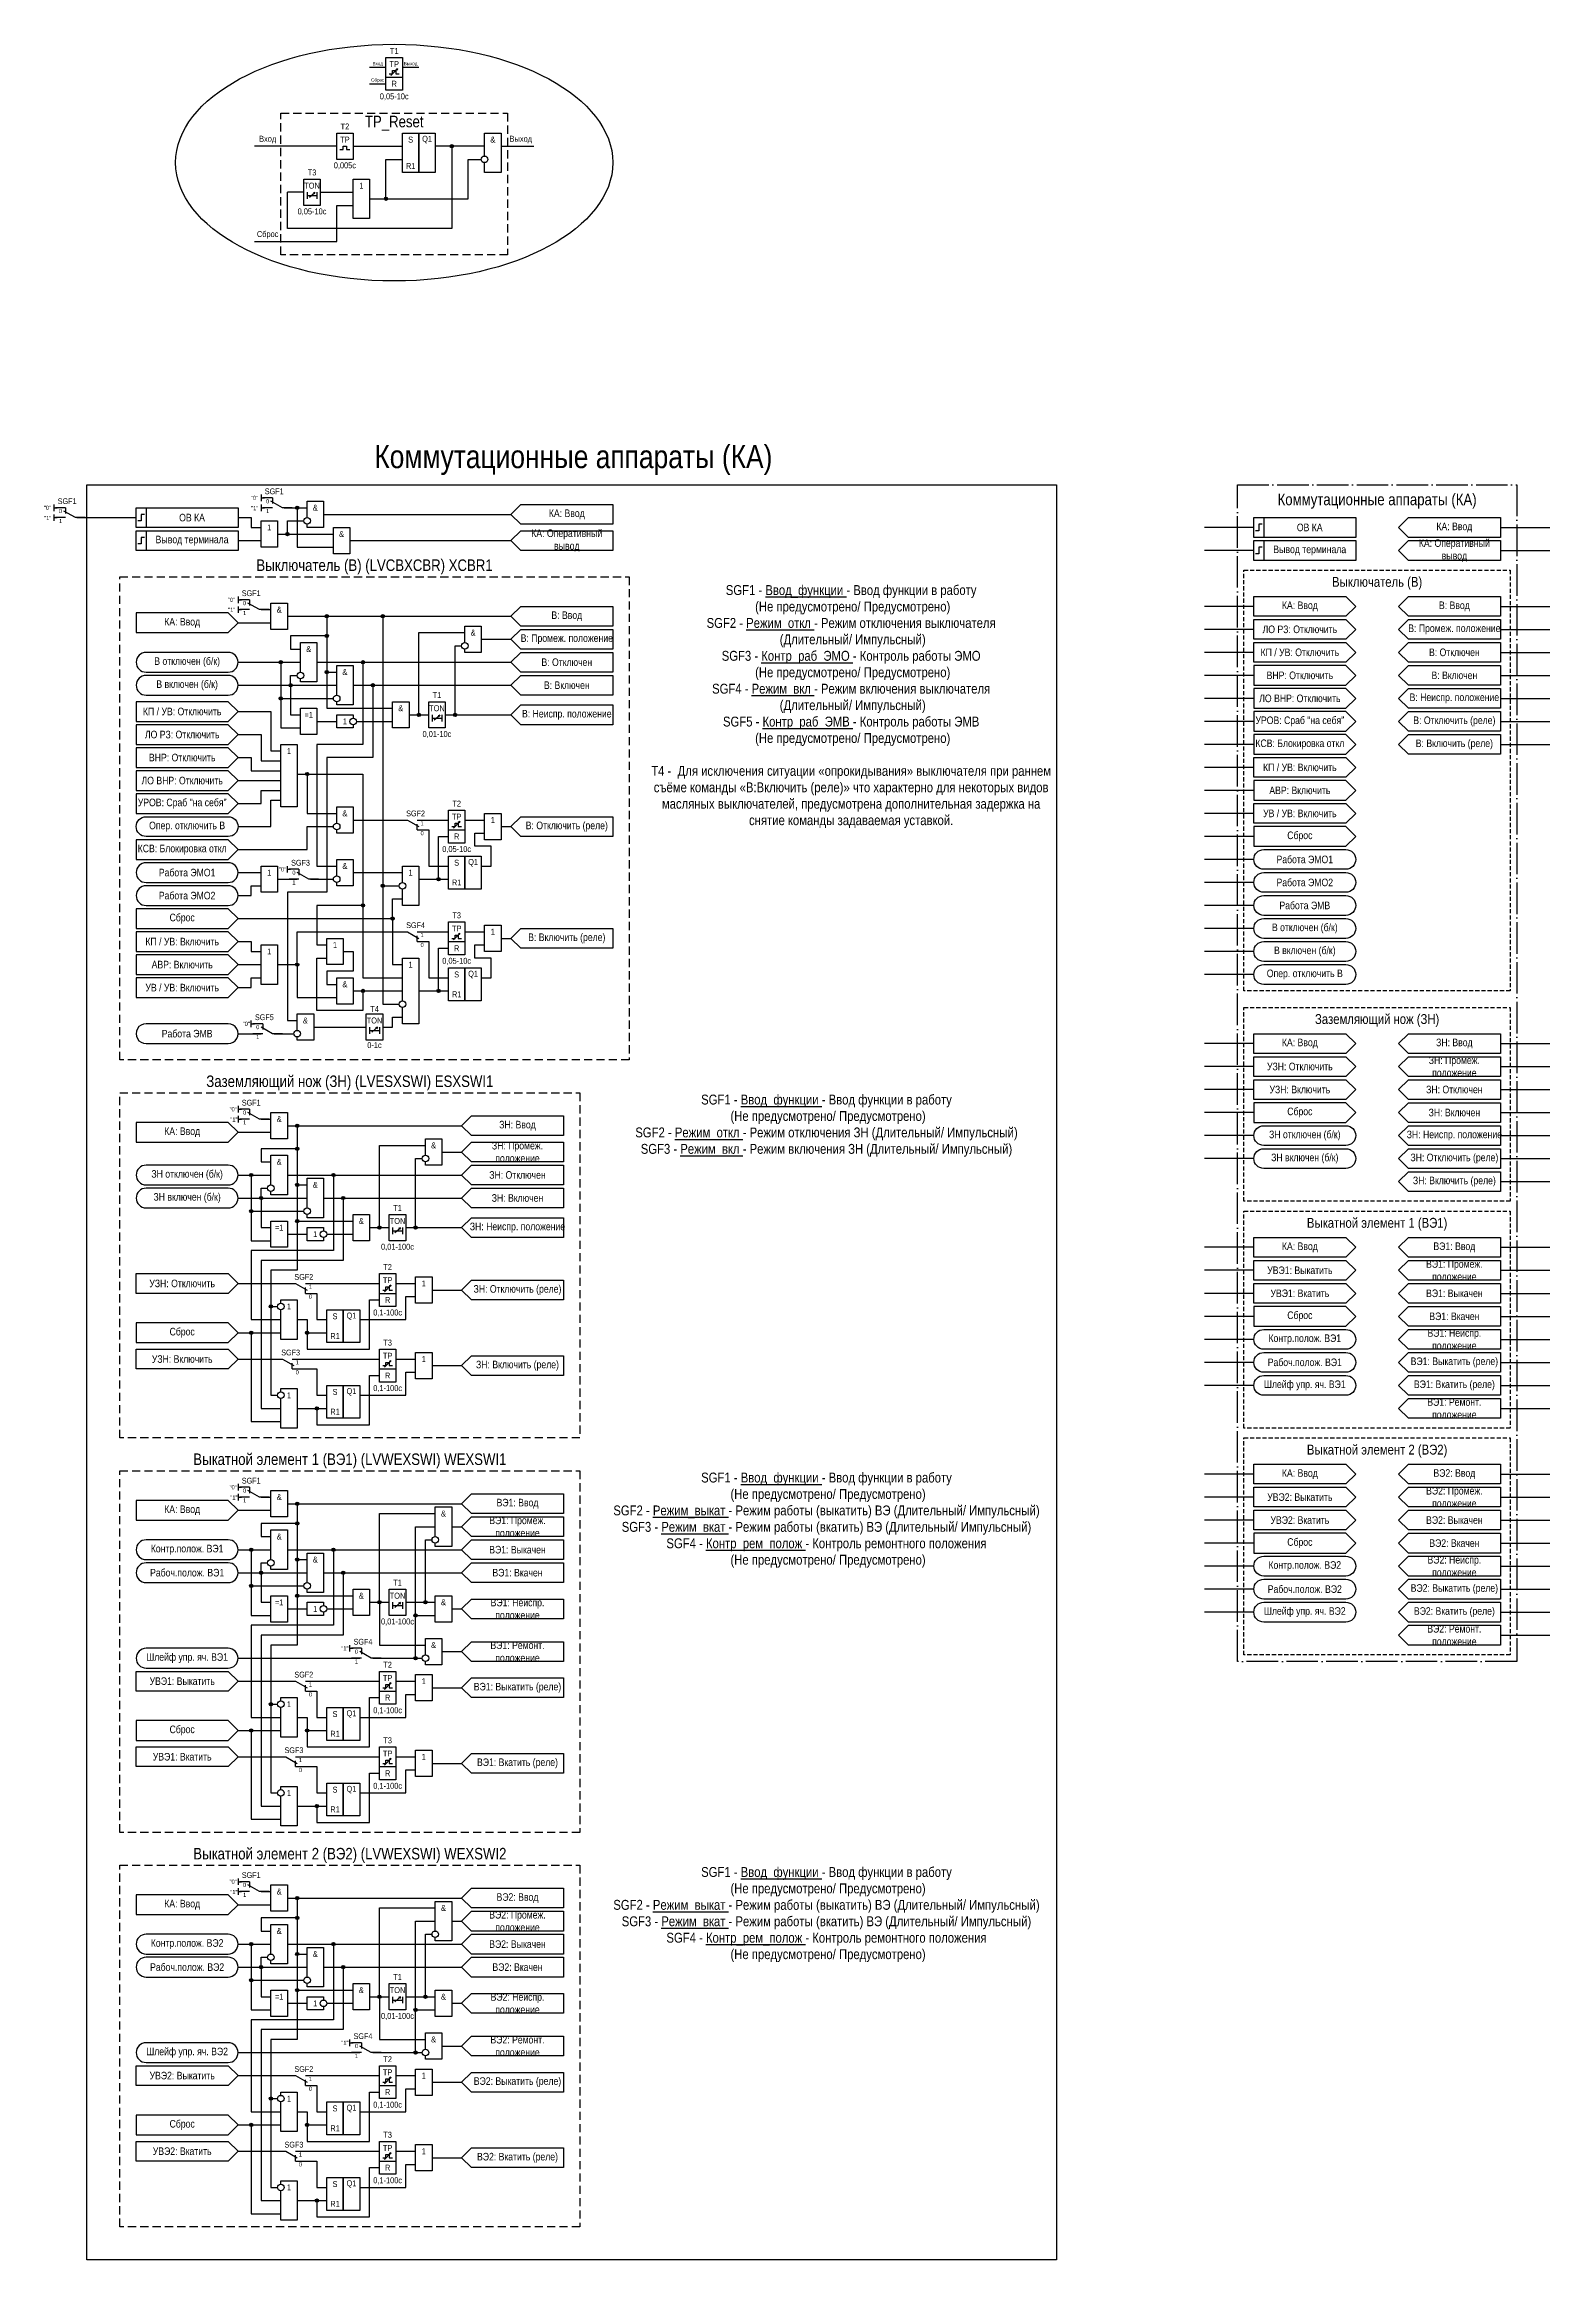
# Model space of a CAD drawing. Header units: millimetres. Extents: x -13 to 445, y 0 to 674.
import ezdxf
from ezdxf.enums import TextEntityAlignment as Align

# ---------------------------------------------------------------- set-up
doc = ezdxf.new("R2010")
doc.units = ezdxf.units.MM
doc.linetypes.add('ACAD_ISO04W100', pattern=[30, 24, -3, 0, -3])
doc.linetypes.add('штриховая2', pattern=[0.375, 0.25, -0.125])
doc.layers.add('TEXT', color=7, linetype='Continuous', lineweight=25)
doc.layers.add('Основная', color=7, linetype='Continuous')
doc.styles.add('2.5_Gost_RD', font='ARIALN.TTF', dxfattribs={"height": 2.5})
doc.styles.add('3.5_Gost_RD', font='ARIALN.TTF', dxfattribs={"height": 3.5})
doc.styles.add('Вывод', font='ARIALN.TTF', dxfattribs={"height": 2.5})
doc.styles.add('Компонент', font='ARIALN.TTF', dxfattribs={"height": 3.5})

# ---------------------------------------------------------------- blocks, each defined once
blk = doc.blocks.new('Точка')
at = {"ltscale": 100}
h = blk.add_hatch(color=256, dxfattribs=at)
h.dxf.hatch_style = 1
edge = h.paths.add_edge_path()
edge.add_arc((0, 0), 0.5, 0, 360)
blk.add_circle((0, 0), 0.5, dxfattribs=at)
blk = doc.blocks.new('*U958')
at = {"layer": 'Основная', "color": 0}
blk.add_line((0, 0), (7, 4), dxfattribs=at)
at = {"layer": 'Основная', "ltscale": 0.35}
blk.add_line((6, 6), (6, 2.5), dxfattribs=at)
blk = doc.blocks.new('*U1053')
at = {"layer": 'Основная', "color": 0}
for p, q in [((-3, 6), (-9, 6)), ((-3, 0), (-9, 0)), ((9, 0), (3, 0))]:
    blk.add_line(p, q, dxfattribs=at)
at = {"layer": 'Основная', "ltscale": 0.25, "xscale": -1}
blk.add_blockref('*U958', (3, 0), dxfattribs=at)
at = {"layer": 'Основная'}
for tag, height, style, p in [('В1', 2.5, 'Вывод', (-13, 6)), ('В2', 2.5, 'Вывод', (-6, 4)), ('ОУ', 3.5, 'Компонент', (-2, 10)), ('В3', 2.5, 'Вывод', (-6, -2))]:
    blk.add_attdef(tag, text='', height=height, dxfattribs=dict(at, style=style)).set_placement(p, align=Align.MIDDLE_CENTER)
blk = doc.blocks.new('*U1049')
at = {"layer": 'Основная', "color": 0}
for p, q in [((-9, 0), (-3, 0)), ((3, 6), (9, 6)), ((3, 0), (9, 0))]:
    blk.add_line(p, q, dxfattribs=at)
at = {"layer": 'Основная', "ltscale": 0.25}
blk.add_blockref('*U958', (-3, 0), dxfattribs=at)
at = {"layer": 'Основная'}
for tag, height, style, p in [('В2', 2.5, 'Вывод', (6, 8)), ('В3', 2.5, 'Вывод', (6, 2)), ('В1', 2.5, 'Вывод', (14, 6)), ('ОУ', 3.5, 'Компонент', (2, -4))]:
    blk.add_attdef(tag, text='', height=height, dxfattribs=dict(at, style=style)).set_placement(p, align=Align.MIDDLE_CENTER)
blk = doc.blocks.new('*U985')
at = {"layer": 'Основная', "color": 0}
for p, q in [((-3, 6), (-9, 6)), ((-3, 0), (-9, 0)), ((9, 0), (3, 0))]:
    blk.add_line(p, q, dxfattribs=at)
at = {"layer": 'Основная', "ltscale": 0.25, "xscale": -1}
blk.add_blockref('*U958', (3, 0), dxfattribs=at)
at = {"layer": 'Основная'}
for tag, height, style, p in [('В1', 2.5, 'Вывод', (-14, 6)), ('В2', 2.5, 'Вывод', (-6, 4)), ('ОУ', 3.5, 'Компонент', (-2, 10)), ('В3', 2.5, 'Вывод', (-6, -2))]:
    blk.add_attdef(tag, text='', height=height, dxfattribs=dict(at, style=style)).set_placement(p, align=Align.MIDDLE_CENTER)
blk = doc.blocks.new('*U1048')
at = {"layer": 'Основная', "color": 0}
for p, q in [((-9, 0), (-3, 0)), ((3, 6), (9, 6)), ((3, 0), (9, 0))]:
    blk.add_line(p, q, dxfattribs=at)
at = {"layer": 'Основная', "ltscale": 0.25}
blk.add_blockref('*U958', (-3, 0), dxfattribs=at)
at = {"layer": 'Основная'}
for tag, height, style, p in [('В2', 2.5, 'Вывод', (6, 8)), ('В3', 2.5, 'Вывод', (6, 2)), ('В1', 2.5, 'Вывод', (14, 6)), ('ОУ', 3.5, 'Компонент', (2, -4))]:
    blk.add_attdef(tag, text='', height=height, dxfattribs=dict(at, style=style)).set_placement(p, align=Align.MIDDLE_CENTER)

msp = doc.modelspace()

# ---------------------------------------------------------------- linework, layer by layer
at = {"color": 3, "ltscale": 100}
for p, q in [((86, 662), (91, 662)), ((355, 461), (340, 461)), ((355, 433), (340, 433)), ((355, 349), (340, 349)), ((355, 287), (340, 287)), ((355, 218), (340, 218))]:
    msp.add_line(p, q, dxfattribs=at)
at = {"ltscale": 100}
for p, q in [((92.5, 664.5), (94.5, 666.5)), ((94.5, 666.5), (93.99, 666.25)), ((94.5, 666.5), (94.26, 666.02)), ((96, 667), (101, 667)), ((76, 643), (51, 643)), ((81, 643), (96, 643)), ((121, 643), (106, 643)), ((111, 643), (111, 618)), ((126, 643), (136, 643)), ((91, 627), (91, 639)), ((91, 639), (96, 639)), ((116, 627), (116, 639)), ((116, 639), (120, 639)), ((66, 629), (61, 629)), ((61, 618), (61, 629)), ((71, 629), (71, 629)), ((71, 629), (81, 629)), ((86, 627), (116, 627)), ((111, 618), (61, 618)), ((53, 537), (53, 535)), ((53, 536), (54, 536)), ((53, 534), (53, 532)), ((53, 533), (54, 533)), ((53, 527), (53, 527)), ((355, 527), (340, 527)), ((430, 527), (445, 527)), ((355, 520), (340, 520)), ((430, 520), (445, 520)), ((46, 506), (46, 504)), ((46, 505), (47, 505)), ((46, 503), (46, 501)), ((46, 502), (47, 502)), ((355, 503), (340, 503)), ((430, 503), (445, 503)), ((355, 496), (340, 496)), ((430, 496), (445, 496)), ((355, 489), (340, 489)), ((430, 489), (445, 489)), ((355, 482), (340, 482)), ((430, 482), (445, 482)), ((355, 475), (340, 475)), ((430, 475), (445, 475)), ((109, 470), (109, 470)), ((355, 468), (340, 468)), ((430, 468), (445, 468)), ((430, 461), (445, 461)), ((355, 454), (340, 454)), ((355, 447), (340, 447)), ((355, 440), (340, 440)), ((111.5, 435.5), (113.5, 437.5)), ((113.5, 437.5), (112.99, 437.25)), ((113.5, 437.5), (113.26, 437.02)), ((355, 426), (340, 426)), ((61, 422), (61, 424)), ((61, 423), (62, 423)), ((355, 419), (340, 419)), ((355, 412), (340, 412)), ((355, 405), (340, 405)), ((111.5, 401.5), (113.5, 403.5)), ((113.5, 403.5), (112.99, 403.25)), ((113.5, 403.5), (113.26, 403.02)), ((355, 398), (340, 398)), ((355, 391), (340, 391)), ((46, 373), (53, 373)), ((50, 375), (50, 377)), ((50, 376), (51, 376)), ((90, 375), (90, 375)), ((355, 370), (340, 370)), ((430, 370), (445, 370)), ((355, 363), (340, 363)), ((430, 363), (445, 363)), ((46, 351), (46, 349)), ((355, 356), (340, 356)), ((430, 356), (445, 356)), ((46, 350), (47, 350)), ((46, 348), (46, 346)), ((46, 347), (47, 347)), ((430, 349), (445, 349)), ((355, 342), (340, 342)), ((430, 342), (445, 342)), ((355, 335), (340, 335)), ((430, 335), (445, 335)), ((430, 328), (445, 328)), ((97, 314), (97, 314)), ((355, 308), (340, 308)), ((430, 308), (445, 308)), ((355, 301), (340, 301)), ((430, 301), (445, 301)), ((90.5, 294.5), (92.5, 296.5)), ((92.5, 296.5), (91.99, 296.25)), ((92.5, 296.5), (92.26, 296.02)), ((355, 294), (340, 294)), ((430, 294), (445, 294)), ((430, 287), (445, 287)), ((355, 280), (340, 280)), ((430, 280), (445, 280)), ((90.5, 271.5), (92.5, 273.5)), ((92.5, 273.5), (91.99, 273.25)), ((92.5, 273.5), (92.26, 273.02)), ((355, 273), (340, 273)), ((430, 273), (445, 273)), ((355, 266), (340, 266)), ((430, 266), (445, 266)), ((430, 259), (445, 259)), ((46, 236), (46, 234)), ((355, 239), (340, 239)), ((430, 239), (445, 239)), ((46, 235), (47, 235)), ((46, 233), (46, 231)), ((46, 232), (47, 232)), ((355, 232), (340, 232)), ((430, 232), (445, 232)), ((355, 225), (340, 225)), ((430, 225), (445, 225)), ((430, 218), (445, 218)), ((355, 211), (340, 211)), ((430, 211), (445, 211)), ((355, 204), (340, 204)), ((430, 204), (445, 204)), ((97, 200), (97, 200)), ((355, 197), (340, 197)), ((430, 197), (445, 197)), ((430, 190), (445, 190)), ((80, 185), (80, 187)), ((80, 186), (81, 186)), ((90.5, 173.5), (92.5, 175.5)), ((92.5, 175.5), (91.99, 175.25)), ((92.5, 175.5), (92.26, 175.02)), ((90.5, 150.5), (92.5, 152.5)), ((92.5, 152.5), (91.99, 152.25)), ((92.5, 152.5), (92.26, 152.02)), ((46, 116), (46, 114)), ((46, 115), (47, 115)), ((46, 113), (46, 111)), ((46, 112), (47, 112)), ((97, 80), (97, 80)), ((80, 65), (80, 67)), ((80, 66), (81, 66)), ((90.5, 53.5), (92.5, 55.5)), ((92.5, 55.5), (91.99, 55.25)), ((92.5, 55.5), (92.26, 55.02)), ((90.5, 30.5), (92.5, 32.5)), ((92.5, 32.5), (91.99, 32.25)), ((92.5, 32.5), (92.26, 32.02))]:
    msp.add_line(p, q, dxfattribs=at)
at = {"color": 7, "ltscale": 100}
for p, q in [((67.7, 627.46), (69.37, 628.95)), ((69.37, 628.95), (68.85, 628.73)), ((69.37, 628.95), (69.11, 628.48)), ((105.7, 468.46), (107.37, 469.95)), ((107.37, 469.95), (106.85, 469.73)), ((107.37, 469.95), (107.11, 469.48)), ((86.7, 373.46), (88.37, 374.95)), ((88.37, 374.95), (87.85, 374.73)), ((88.37, 374.95), (88.11, 374.48)), ((93.7, 312.46), (95.37, 313.95)), ((95.37, 313.95), (94.85, 313.73)), ((95.37, 313.95), (95.11, 313.48)), ((93.7, 198.46), (95.37, 199.95)), ((95.37, 199.95), (94.85, 199.73)), ((95.37, 199.95), (95.11, 199.48)), ((93.7, 78.46), (95.37, 79.95)), ((95.37, 79.95), (94.85, 79.73)), ((95.37, 79.95), (95.11, 79.48))]:
    msp.add_line(p, q, dxfattribs=at)
at = {"color": 6, "ltscale": 100}
for p, q in [((-10, 534), (-10, 532)), ((-10, 533), (-9, 533)), ((-10, 531), (-10, 529)), ((-10, 530), (-9, 530))]:
    msp.add_line(p, q, dxfattribs=at)
at = {"ltscale": 100}
for points in [[(91, 670), (96, 670), (96, 660), (91, 660)], [(91, 664), (96, 664), (96, 660), (91, 660)], [(76, 647), (81, 647), (81, 639), (76, 639)], [(96, 647), (101, 647), (101, 635), (96, 635)], [(101, 647), (106, 647), (106, 635), (101, 635)], [(66, 633), (71, 633), (71, 625), (66, 625)], [(81, 633), (86, 633), (86, 621), (81, 621)], [(15, 533), (46, 533), (46, 527), (15, 527)], [(15, 533), (18, 533), (18, 527), (15, 527)], [(15, 526), (46, 526), (46, 520), (15, 520)], [(15, 526), (18, 526), (18, 520), (15, 520)], [(53, 529), (58, 529), (58, 521), (53, 521)], [(75, 527), (80, 527), (80, 519), (75, 519)], [(355, 530), (358, 530), (358, 524), (355, 524)], [(355, 530), (386, 530), (386, 524), (355, 524)], [(355, 523), (358, 523), (358, 517), (355, 517)], [(355, 523), (386, 523), (386, 517), (355, 517)], [(383, 500), (355, 500), (355, 506), (383, 506), (386, 503)], [(15, 501), (15, 495), (43, 495), (46, 498), (43, 501)], [(56, 504), (61, 504), (61, 496), (56, 496)], [(383, 493), (355, 493), (355, 499), (383, 499), (386, 496)], [(430, 493), (402, 493), (399, 496), (402, 499), (430, 499)], [(383, 486), (355, 486), (355, 492), (383, 492), (386, 489)], [(402, 492), (430, 492), (430, 486), (402, 486), (399, 489)], [(355, 485), (355, 479), (383, 479), (386, 482), (383, 485)], [(402, 485), (430, 485), (430, 479), (402, 479), (399, 482)], [(15, 474), (15, 468), (43, 468), (46, 471), (43, 474)], [(65, 472), (70, 472), (70, 464), (65, 464)], [(93, 474), (98, 474), (98, 466), (93, 466)], [(104, 474), (109, 474), (109, 466), (104, 466)], [(355, 478), (355, 472), (383, 472), (386, 475), (383, 478)], [(402, 478), (430, 478), (430, 472), (402, 472), (399, 475)], [(15, 467), (15, 461), (43, 461), (46, 464), (43, 467)], [(355, 471), (355, 465), (383, 465), (386, 468), (383, 471)], [(402, 471), (430, 471), (430, 465), (402, 465), (399, 468)], [(15, 460), (15, 454), (43, 454), (46, 457), (43, 460)], [(59, 461), (64, 461), (64, 442), (59, 442)], [(402, 464), (430, 464), (430, 458), (402, 458), (399, 461)], [(15, 453), (15, 447), (43, 447), (46, 450), (43, 453)], [(383, 451), (355, 451), (355, 457), (383, 457), (386, 454)], [(15, 446), (15, 440), (43, 440), (46, 443), (43, 446)], [(355, 450), (355, 444), (383, 444), (386, 447), (383, 450)], [(110, 441), (115, 441), (115, 431), (110, 431)], [(121, 440), (126, 440), (126, 432), (121, 432)], [(383, 437), (355, 437), (355, 443), (383, 443), (386, 440)], [(15, 432), (15, 426), (43, 426), (46, 429), (43, 432)], [(110, 435), (115, 435), (115, 431), (110, 431)], [(110, 427), (115, 427), (115, 417), (110, 417)], [(115, 427), (120, 427), (120, 417), (115, 417)], [(53, 424), (58, 424), (58, 416), (53, 416)], [(15, 411), (15, 405), (43, 405), (46, 408), (43, 411)], [(110, 407), (115, 407), (115, 397), (110, 397)], [(121, 406), (126, 406), (126, 398), (121, 398)], [(15, 404), (15, 398), (43, 398), (46, 401), (43, 404)], [(53, 400), (58, 400), (58, 388), (53, 388)], [(73, 402), (78, 402), (78, 394), (73, 394)], [(110, 401), (115, 401), (115, 397), (110, 397)], [(15, 397), (15, 391), (43, 391), (46, 394), (43, 397)], [(110, 393), (115, 393), (115, 383), (110, 383)], [(115, 393), (120, 393), (120, 383), (115, 383)], [(15, 390), (15, 384), (43, 384), (46, 387), (43, 390)], [(76, 390), (81, 390), (81, 382), (76, 382)], [(85, 379), (90, 379), (90, 371), (85, 371)], [(383, 367), (355, 367), (355, 373), (383, 373), (386, 370)], [(383, 360), (355, 360), (355, 366), (383, 366), (386, 363)], [(430, 360), (402, 360), (399, 363), (402, 366), (430, 366)], [(383, 353), (355, 353), (355, 359), (383, 359), (386, 356)], [(402, 359), (430, 359), (430, 353), (402, 353), (399, 356)], [(402, 352), (430, 352), (430, 346), (402, 346), (399, 349)], [(15, 346), (15, 340), (43, 340), (46, 343), (43, 346)], [(56, 349), (61, 349), (61, 341), (56, 341)], [(402, 345), (430, 345), (430, 339), (402, 339), (399, 342)], [(402, 338), (430, 338), (430, 332), (402, 332), (399, 335)], [(402, 331), (430, 331), (430, 325), (402, 325), (399, 328)], [(81, 318), (86, 318), (86, 310), (81, 310)], [(92, 318), (97, 318), (97, 310), (92, 310)], [(56, 316), (61, 316), (61, 308), (56, 308)], [(383, 305), (355, 305), (355, 311), (383, 311), (386, 308)], [(430, 305), (402, 305), (399, 308), (402, 311), (430, 311)], [(383, 298), (355, 298), (355, 304), (383, 304), (386, 301)], [(430, 298), (402, 298), (399, 301), (402, 304), (430, 304)], [(15, 300), (43, 300), (46, 297), (43, 294), (15, 294)], [(89, 300), (94, 300), (94, 290), (89, 290)], [(100, 299), (105, 299), (105, 291), (100, 291)], [(383, 291), (355, 291), (355, 297), (383, 297), (386, 294)], [(402, 297), (430, 297), (430, 291), (402, 291), (399, 294)], [(89, 294), (94, 294), (94, 290), (89, 290)], [(402, 290), (430, 290), (430, 284), (402, 284), (399, 287)], [(73, 289), (78, 289), (78, 279), (73, 279)], [(78, 289), (83, 289), (83, 279), (78, 279)], [(15, 277), (43, 277), (46, 274), (43, 271), (15, 271)], [(89, 277), (94, 277), (94, 267), (89, 267)], [(402, 283), (430, 283), (430, 277), (402, 277), (399, 280)], [(89, 271), (94, 271), (94, 267), (89, 267)], [(100, 276), (105, 276), (105, 268), (100, 268)], [(402, 276), (430, 276), (430, 270), (402, 270), (399, 273)], [(73, 266), (78, 266), (78, 256), (73, 256)], [(78, 266), (83, 266), (83, 256), (78, 256)], [(402, 269), (430, 269), (430, 263), (402, 263), (399, 266)], [(402, 262), (430, 262), (430, 256), (402, 256), (399, 259)], [(383, 236), (355, 236), (355, 242), (383, 242), (386, 239)], [(430, 236), (402, 236), (399, 239), (402, 242), (430, 242)], [(15, 231), (15, 225), (43, 225), (46, 228), (43, 231)], [(56, 234), (61, 234), (61, 226), (56, 226)], [(383, 229), (355, 229), (355, 235), (383, 235), (386, 232)], [(430, 229), (402, 229), (399, 232), (402, 235), (430, 235)], [(383, 222), (355, 222), (355, 228), (383, 228), (386, 225)], [(402, 228), (430, 228), (430, 222), (402, 222), (399, 225)], [(402, 221), (430, 221), (430, 215), (402, 215), (399, 218)], [(402, 214), (430, 214), (430, 208), (402, 208), (399, 211)], [(81, 204), (86, 204), (86, 196), (81, 196)], [(92, 204), (97, 204), (97, 196), (92, 196)], [(402, 207), (430, 207), (430, 201), (402, 201), (399, 204)], [(56, 202), (61, 202), (61, 194), (56, 194)], [(106, 202), (111, 202), (111, 194), (106, 194)], [(402, 200), (430, 200), (430, 194), (402, 194), (399, 197)], [(402, 193), (430, 193), (430, 187), (402, 187), (399, 190)], [(15, 179), (43, 179), (46, 176), (43, 173), (15, 173)], [(89, 179), (94, 179), (94, 169), (89, 169)], [(100, 178), (105, 178), (105, 170), (100, 170)], [(89, 173), (94, 173), (94, 169), (89, 169)], [(73, 168), (78, 168), (78, 158), (73, 158)], [(78, 168), (83, 168), (83, 158), (78, 158)], [(15, 156), (43, 156), (46, 153), (43, 150), (15, 150)], [(89, 156), (94, 156), (94, 146), (89, 146)], [(89, 150), (94, 150), (94, 146), (89, 146)], [(100, 155), (105, 155), (105, 147), (100, 147)], [(73, 145), (78, 145), (78, 135), (73, 135)], [(78, 145), (83, 145), (83, 135), (78, 135)], [(15, 111), (15, 105), (43, 105), (46, 108), (43, 111)], [(56, 114), (61, 114), (61, 106), (56, 106)], [(56, 82), (61, 82), (61, 74), (56, 74)], [(81, 84), (86, 84), (86, 76), (81, 76)], [(92, 84), (97, 84), (97, 76), (92, 76)], [(106, 82), (111, 82), (111, 74), (106, 74)], [(15, 59), (43, 59), (46, 56), (43, 53), (15, 53)], [(89, 59), (94, 59), (94, 49), (89, 49)], [(100, 58), (105, 58), (105, 50), (100, 50)], [(73, 48), (78, 48), (78, 38), (73, 38)], [(78, 48), (83, 48), (83, 38), (78, 38)], [(89, 53), (94, 53), (94, 49), (89, 49)], [(15, 36), (43, 36), (46, 33), (43, 30), (15, 30)], [(89, 36), (94, 36), (94, 26), (89, 26)], [(100, 35), (105, 35), (105, 27), (100, 27)], [(89, 30), (94, 30), (94, 26), (89, 26)], [(73, 25), (78, 25), (78, 15), (73, 15)], [(78, 25), (83, 25), (83, 15), (78, 15)]]:
    msp.add_lwpolyline(points, close=True, dxfattribs=at)
for points in [[(86, 667), (91, 667)], [(92, 665), (93, 665), (93, 666), (94, 666), (94, 665), (95, 665)], [(77, 642), (78, 642), (78, 643), (79, 643), (79, 642), (80, 642)], [(121, 640), (121, 647), (126, 647), (126, 635), (121, 635), (121, 638)], [(67, 629), (67, 627)], [(67, 628), (70, 628)], [(70, 629), (70, 627)], [(51, 614), (76, 614), (76, 625), (81, 625)], [(60, 533), (67, 533)], [(60, 533), (64, 533), (64, 521), (75, 521)], [(67, 530), (67, 535), (72, 535), (72, 527), (67, 527), (67, 528)], [(129, 531), (132, 534), (160, 534), (160, 528), (132, 528), (129, 531)], [(46, 530), (50, 530), (50, 527), (53, 527)], [(58, 525), (61, 525), (61, 529), (66, 529)], [(72, 531), (129, 531)], [(129, 523), (132, 526), (160, 526), (160, 520), (132, 520), (129, 523)], [(399, 527), (402, 530), (430, 530), (430, 524), (402, 524), (399, 527)], [(46, 523), (53, 523)], [(58, 525), (75, 525)], [(80, 523), (129, 523)], [(399, 520), (402, 523), (430, 523), (430, 517), (402, 517), (399, 520)], [(399, 503), (402, 506), (430, 506), (430, 500), (402, 500), (399, 503)], [(53, 502), (56, 502)], [(61, 500), (129, 500)], [(61, 500), (90, 500), (90, 418), (95, 418)], [(61, 500), (90, 500), (90, 382), (95, 382)], [(61, 500), (73, 500), (73, 494), (62, 494), (62, 490), (65, 490)], [(61, 500), (73, 500), (73, 483), (76, 483)], [(61, 500), (73, 500), (73, 472), (93, 472)], [(129, 500), (132, 503), (160, 503), (160, 497), (132, 497), (129, 500)], [(46, 498), (56, 498)], [(98, 470), (101, 470), (101, 495), (115, 495)], [(115, 492), (115, 497), (120, 497), (120, 489), (115, 489), (115, 490)], [(120, 493), (129, 493)], [(129, 493), (132, 496), (160, 496), (160, 490), (132, 490), (129, 493)], [(46, 486), (65, 486)], [(46, 486), (59, 486), (59, 475), (75, 475)], [(46, 486), (59, 486), (59, 466), (65, 466)], [(65, 483), (65, 492), (70, 492), (70, 480), (65, 480), (65, 481)], [(70, 486), (84, 486), (84, 461), (70, 461), (70, 424), (76, 424)], [(70, 486), (129, 486)], [(109, 470), (112, 470), (112, 491), (114, 491)], [(129, 486), (132, 489), (160, 489), (160, 483), (132, 483), (129, 486)], [(46, 479), (62, 479), (62, 482), (64, 482)], [(46, 479), (76, 479)], [(46, 479), (62, 479), (62, 470), (65, 470)], [(81, 479), (87, 479), (87, 457), (73, 457), (73, 416), (61, 416), (61, 377), (64, 377)], [(76, 476), (76, 485), (81, 485), (81, 473), (76, 473), (76, 474)], [(81, 479), (129, 479)], [(129, 479), (132, 482), (160, 482), (160, 476), (132, 476), (129, 479)], [(129, 470), (132, 473), (160, 473), (160, 467), (132, 467), (129, 470)], [(46, 471), (56, 471), (56, 459), (59, 459)], [(70, 468), (76, 468)], [(81, 467), (81, 466), (76, 466), (76, 470), (81, 470), (81, 469)], [(82, 468), (93, 468)], [(98, 470), (104, 470)], [(105, 470), (105, 468)], [(105, 469), (108, 469)], [(108, 470), (108, 468)], [(109, 470), (129, 470)], [(46, 464), (53, 464), (53, 456), (59, 456)], [(46, 457), (50, 457), (50, 453), (59, 453)], [(64, 452), (67, 452), (67, 440), (76, 440)], [(64, 452), (84, 452), (84, 412), (70, 412), (70, 400), (73, 400)], [(64, 452), (84, 452), (84, 390), (96, 390)], [(46, 450), (59, 450)], [(46, 443), (53, 443), (53, 447), (59, 447)], [(46, 436), (56, 436), (56, 444), (59, 444)], [(76, 437), (76, 442), (81, 442), (81, 434), (76, 434), (76, 435)], [(129, 436), (132, 439), (160, 439), (160, 433), (132, 433), (129, 436)], [(46, 429), (67, 429), (67, 436), (75, 436)], [(81, 438), (97, 438)], [(101, 438), (110, 438)], [(101, 435), (104, 435), (104, 424), (110, 424)], [(101, 420), (107, 420), (107, 433), (110, 433)], [(111, 436), (112, 436), (112, 437), (113, 437), (113, 436), (114, 436)], [(115, 438), (121, 438)], [(120, 424), (123, 424), (123, 430), (118, 430), (118, 434), (121, 434)], [(126, 436), (129, 436)], [(76, 421), (76, 426), (81, 426), (81, 418), (76, 418), (76, 419)], [(46, 422), (53, 422)], [(46, 415), (50, 415), (50, 418), (53, 418)], [(58, 420), (64, 420)], [(68, 420), (75, 420)], [(81, 422), (96, 422)], [(96, 419), (96, 424), (101, 424), (101, 412), (96, 412), (96, 417)], [(101, 420), (110, 420)], [(46, 408), (93, 408), (93, 414), (96, 414)], [(46, 408), (93, 408), (93, 394), (96, 394)], [(129, 402), (132, 405), (160, 405), (160, 399), (132, 399), (129, 402)], [(46, 401), (50, 401), (50, 398), (53, 398)], [(58, 394), (64, 394), (64, 404), (97, 404)], [(78, 398), (81, 398), (81, 392), (73, 392), (73, 388), (76, 388)], [(101, 404), (110, 404)], [(101, 401), (104, 401), (104, 390), (110, 390)], [(101, 386), (107, 386), (107, 399), (110, 399)], [(111, 402), (112, 402), (112, 403), (113, 403), (113, 402), (114, 402)], [(115, 404), (121, 404)], [(120, 390), (123, 390), (123, 396), (118, 396), (118, 400), (121, 400)], [(126, 402), (129, 402)], [(46, 394), (53, 394)], [(58, 394), (64, 394), (64, 384), (76, 384)], [(81, 386), (84, 386), (84, 380), (70, 380), (70, 396), (73, 396)], [(96, 383), (96, 396), (101, 396), (101, 376), (96, 376), (96, 381)], [(46, 387), (50, 387), (50, 390), (53, 390)], [(81, 386), (96, 386)], [(101, 386), (110, 386)], [(64, 374), (64, 379), (69, 379), (69, 371), (64, 371), (64, 372)], [(90, 375), (93, 375), (93, 378), (96, 378)], [(57, 373), (63, 373)], [(69, 375), (85, 375)], [(86, 375), (86, 373)], [(86, 374), (89, 374)], [(89, 375), (89, 373)], [(399, 370), (402, 373), (430, 373), (430, 367), (402, 367), (399, 370)], [(53, 347), (56, 347)], [(61, 345), (64, 345), (64, 338), (53, 338), (53, 334), (56, 334)], [(61, 345), (64, 345), (64, 338), (64, 338), (64, 301), (56, 301), (56, 263), (58, 263)], [(61, 345), (64, 345), (64, 338), (64, 338), (64, 301), (56, 301), (56, 290), (58, 290)], [(61, 345), (114, 345)], [(61, 345), (64, 345), (64, 327), (67, 327)], [(61, 345), (64, 345), (64, 316), (81, 316)], [(114, 345), (117, 348), (145, 348), (145, 342), (117, 342), (114, 345)], [(46, 343), (56, 343)], [(86, 314), (89, 314), (89, 339), (103, 339)], [(103, 336), (103, 341), (108, 341), (108, 333), (103, 333), (103, 334)], [(108, 337), (114, 337)], [(114, 337), (117, 340), (145, 340), (145, 334), (117, 334), (114, 337)], [(56, 327), (56, 336), (61, 336), (61, 324), (56, 324), (56, 325)], [(97, 314), (100, 314), (100, 335), (102, 335)], [(114, 330), (117, 333), (145, 333), (145, 327), (117, 327), (114, 330)], [(46, 330), (56, 330)], [(46, 330), (50, 330), (50, 319), (66, 319)], [(46, 330), (50, 330), (50, 310), (56, 310)], [(46, 323), (53, 323), (53, 326), (55, 326)], [(61, 330), (75, 330), (75, 307), (50, 307), (50, 286), (59, 286)], [(61, 330), (114, 330)], [(67, 320), (67, 329), (72, 329), (72, 317), (67, 317), (67, 318)], [(114, 323), (117, 326), (145, 326), (145, 320), (117, 320), (114, 323)], [(46, 323), (67, 323)], [(46, 323), (53, 323), (53, 314), (56, 314)], [(72, 323), (78, 323), (78, 304), (53, 304), (53, 259), (59, 259)], [(72, 323), (114, 323)], [(114, 314), (117, 317), (145, 317), (145, 311), (117, 311), (114, 314)], [(61, 312), (67, 312)], [(72, 311), (72, 310), (67, 310), (67, 314), (72, 314), (72, 313)], [(73, 312), (81, 312)], [(86, 314), (92, 314)], [(93, 314), (93, 312)], [(93, 313), (96, 313)], [(96, 314), (96, 312)], [(97, 314), (114, 314)], [(46, 297), (63, 297)], [(67, 297), (89, 297)], [(94, 297), (100, 297)], [(114, 295), (117, 298), (145, 298), (145, 292), (117, 292), (114, 295)], [(59, 291), (59, 292), (64, 292), (64, 280), (59, 280), (59, 289)], [(64, 286), (67, 286), (67, 277), (86, 277), (86, 292), (89, 292)], [(67, 294), (70, 294), (70, 286), (73, 286)], [(83, 286), (97, 286), (97, 293), (100, 293)], [(90, 295), (91, 295), (91, 296), (92, 296), (92, 295), (93, 295)], [(105, 295), (114, 295)], [(64, 286), (67, 286), (67, 282), (73, 282)], [(46, 274), (59, 274)], [(63, 274), (89, 274)], [(63, 271), (70, 271), (70, 263), (73, 263)], [(83, 263), (97, 263), (97, 270), (100, 270)], [(90, 272), (91, 272), (91, 273), (92, 273), (92, 272), (93, 272)], [(94, 274), (100, 274)], [(105, 272), (114, 272)], [(114, 272), (117, 275), (145, 275), (145, 269), (117, 269), (114, 272)], [(59, 264), (59, 265), (64, 265), (64, 253), (59, 253), (59, 262)], [(64, 259), (70, 259), (70, 254), (86, 254), (86, 269), (89, 269)], [(64, 259), (73, 259)], [(53, 232), (56, 232)], [(61, 230), (64, 230), (64, 224), (53, 224), (53, 220), (56, 220)], [(61, 230), (64, 230), (64, 224), (64, 224), (64, 187), (56, 187), (56, 142), (58, 142)], [(61, 230), (64, 230), (64, 224), (64, 224), (64, 187), (56, 187), (56, 169), (58, 169)], [(61, 230), (114, 230)], [(61, 230), (64, 230), (64, 213), (67, 213)], [(61, 230), (64, 230), (64, 202), (81, 202)], [(114, 230), (117, 233), (145, 233), (145, 227), (117, 227), (114, 230)], [(46, 228), (56, 228)], [(86, 200), (89, 200), (89, 227), (106, 227)], [(87, 183), (100, 183), (100, 223), (106, 223)], [(106, 220), (106, 229), (111, 229), (111, 217), (106, 217), (106, 218)], [(111, 223), (114, 223)], [(114, 223), (117, 226), (145, 226), (145, 220), (117, 220), (114, 223)], [(46, 216), (56, 216)], [(46, 216), (50, 216), (50, 205), (66, 205)], [(46, 216), (50, 216), (50, 196), (56, 196)], [(61, 216), (75, 216), (75, 193), (50, 193), (50, 165), (59, 165)], [(56, 213), (56, 222), (61, 222), (61, 210), (56, 210), (56, 211)], [(61, 216), (114, 216)], [(97, 200), (103, 200), (103, 219), (105, 219)], [(114, 216), (117, 219), (145, 219), (145, 213), (117, 213), (114, 216)], [(46, 209), (53, 209), (53, 212), (55, 212)], [(46, 209), (67, 209)], [(46, 209), (53, 209), (53, 200), (56, 200)], [(72, 209), (78, 209), (78, 190), (53, 190), (53, 138), (59, 138)], [(67, 206), (67, 215), (72, 215), (72, 203), (67, 203), (67, 204)], [(72, 209), (114, 209)], [(114, 209), (117, 212), (145, 212), (145, 206), (117, 206), (114, 209)], [(61, 198), (67, 198)], [(72, 197), (72, 196), (67, 196), (67, 200), (72, 200), (72, 199)], [(73, 198), (81, 198)], [(86, 200), (92, 200)], [(86, 200), (89, 200), (89, 187), (103, 187)], [(87, 183), (100, 183), (100, 196), (106, 196)], [(93, 200), (93, 198)], [(93, 199), (96, 199)], [(96, 200), (96, 198)], [(97, 200), (106, 200)], [(111, 198), (114, 198)], [(114, 198), (117, 201), (145, 201), (145, 195), (117, 195), (114, 198)], [(103, 184), (103, 189), (108, 189), (108, 181), (103, 181), (103, 182)], [(46, 183), (83, 183)], [(87, 183), (102, 183)], [(108, 185), (114, 185)], [(114, 185), (117, 188), (145, 188), (145, 182), (117, 182), (114, 185)], [(46, 176), (63, 176)], [(67, 176), (89, 176)], [(94, 176), (100, 176)], [(114, 174), (117, 177), (145, 177), (145, 171), (117, 171), (114, 174)], [(59, 170), (59, 171), (64, 171), (64, 159), (59, 159), (59, 168)], [(64, 165), (67, 165), (67, 156), (86, 156), (86, 171), (89, 171)], [(67, 173), (70, 173), (70, 165), (73, 165)], [(83, 165), (97, 165), (97, 172), (100, 172)], [(90, 174), (91, 174), (91, 175), (92, 175), (92, 174), (93, 174)], [(105, 174), (114, 174)], [(64, 165), (67, 165), (67, 161), (73, 161)], [(46, 153), (60, 153)], [(64, 153), (89, 153)], [(64, 150), (70, 150), (70, 142), (73, 142)], [(83, 142), (97, 142), (97, 149), (100, 149)], [(90, 151), (91, 151), (91, 152), (92, 152), (92, 151), (93, 151)], [(94, 153), (100, 153)], [(105, 151), (114, 151)], [(114, 151), (117, 154), (145, 154), (145, 148), (117, 148), (114, 151)], [(59, 143), (59, 144), (64, 144), (64, 132), (59, 132), (59, 141)], [(64, 138), (70, 138), (70, 133), (86, 133), (86, 148), (89, 148)], [(64, 138), (73, 138)], [(46, 108), (56, 108)], [(53, 112), (56, 112)], [(61, 110), (64, 110), (64, 104), (53, 104), (53, 100), (56, 100)], [(61, 110), (64, 110), (64, 104), (64, 104), (64, 67), (56, 67), (56, 22), (58, 22)], [(61, 110), (64, 110), (64, 104), (64, 104), (64, 67), (56, 67), (56, 49), (58, 49)], [(61, 110), (114, 110)], [(61, 110), (64, 110), (64, 93), (67, 93)], [(61, 110), (64, 110), (64, 82), (81, 82)], [(106, 100), (106, 109), (111, 109), (111, 97), (106, 97), (106, 98)], [(114, 110), (117, 113), (145, 113), (145, 107), (117, 107), (114, 110)], [(56, 93), (56, 102), (61, 102), (61, 90), (56, 90), (56, 91)], [(86, 80), (89, 80), (89, 107), (106, 107)], [(87, 63), (100, 63), (100, 103), (106, 103)], [(111, 103), (114, 103)], [(114, 103), (117, 106), (145, 106), (145, 100), (117, 100), (114, 103)], [(46, 96), (56, 96)], [(46, 96), (50, 96), (50, 85), (66, 85)], [(46, 96), (50, 96), (50, 76), (56, 76)], [(61, 96), (75, 96), (75, 73), (50, 73), (50, 45), (59, 45)], [(61, 96), (114, 96)], [(67, 86), (67, 95), (72, 95), (72, 83), (67, 83), (67, 84)], [(97, 80), (103, 80), (103, 99), (105, 99)], [(114, 96), (117, 99), (145, 99), (145, 93), (117, 93), (114, 96)], [(46, 89), (53, 89), (53, 92), (55, 92)], [(46, 89), (67, 89)], [(46, 89), (53, 89), (53, 80), (56, 80)], [(72, 89), (78, 89), (78, 70), (53, 70), (53, 18), (59, 18)], [(72, 89), (114, 89)], [(114, 89), (117, 92), (145, 92), (145, 86), (117, 86), (114, 89)], [(114, 78), (117, 81), (145, 81), (145, 75), (117, 75), (114, 78)], [(61, 78), (67, 78)], [(72, 77), (72, 76), (67, 76), (67, 80), (72, 80), (72, 79)], [(73, 78), (81, 78)], [(86, 80), (92, 80)], [(86, 80), (89, 80), (89, 67), (103, 67)], [(87, 63), (100, 63), (100, 76), (106, 76)], [(93, 80), (93, 78)], [(93, 79), (96, 79)], [(96, 80), (96, 78)], [(97, 80), (106, 80)], [(111, 78), (114, 78)], [(103, 64), (103, 69), (108, 69), (108, 61), (103, 61), (103, 62)], [(114, 65), (117, 68), (145, 68), (145, 62), (117, 62), (114, 65)], [(46, 63), (83, 63)], [(87, 63), (102, 63)], [(108, 65), (114, 65)], [(46, 56), (63, 56)], [(67, 56), (89, 56)], [(90, 54), (91, 54), (91, 55), (92, 55), (92, 54), (93, 54)], [(94, 56), (100, 56)], [(105, 54), (114, 54)], [(114, 54), (117, 57), (145, 57), (145, 51), (117, 51), (114, 54)], [(59, 50), (59, 51), (64, 51), (64, 39), (59, 39), (59, 48)], [(64, 45), (67, 45), (67, 36), (86, 36), (86, 51), (89, 51)], [(67, 53), (70, 53), (70, 45), (73, 45)], [(83, 45), (97, 45), (97, 52), (100, 52)], [(64, 45), (67, 45), (67, 41), (73, 41)], [(114, 31), (117, 34), (145, 34), (145, 28), (117, 28), (114, 31)], [(46, 33), (60, 33)], [(64, 33), (89, 33)], [(64, 30), (70, 30), (70, 22), (73, 22)], [(64, 18), (70, 18), (70, 13), (86, 13), (86, 28), (89, 28)], [(83, 22), (97, 22), (97, 29), (100, 29)], [(90, 31), (91, 31), (91, 32), (92, 32), (92, 31), (93, 31)], [(94, 33), (100, 33)], [(105, 31), (114, 31)], [(59, 23), (59, 24), (64, 24), (64, 12), (59, 12), (59, 21)], [(64, 18), (73, 18)]]:
    msp.add_lwpolyline(points, dxfattribs=at)
at = {"linetype": 'штриховая2', "ltscale": 10}
for points in [[(59, 653), (128, 653), (128, 610), (59, 610)], [(165, 365), (10, 365), (10, 512), (165, 512)], [(150, 250), (10, 250), (10, 355), (150, 355)], [(150, 130), (10, 130), (10, 240), (150, 240)], [(150, 10), (10, 10), (10, 120), (150, 120)]]:
    msp.add_lwpolyline(points, close=True, dxfattribs=at)
at = {"color": 3, "ltscale": 100}
for points in [[(0, 540), (295, 540), (295, 0), (0, 0)], [(355, 464), (355, 458), (383, 458), (386, 461), (383, 464)], [(355, 436), (355, 430), (383, 430), (386, 433), (383, 436)], [(355, 352), (355, 346), (383, 346), (386, 349), (383, 352)], [(355, 290), (355, 284), (383, 284), (386, 287), (383, 290)], [(15, 285), (15, 279), (43, 279), (46, 282), (43, 285)], [(355, 221), (355, 215), (383, 215), (386, 218), (383, 221)], [(15, 164), (15, 158), (43, 158), (46, 161), (43, 164)], [(15, 44), (15, 38), (43, 38), (46, 41), (43, 44)]]:
    msp.add_lwpolyline(points, close=True, dxfattribs=at)
at = {"color": 251, "linetype": 'ACAD_ISO04W100', "lineweight": 30, "ltscale": 0.4, "true_color": 0x58595b}
msp.add_lwpolyline([(350, 540), (435, 540), (435, 182), (350, 182)], close=True, dxfattribs=at)
at = {"color": 6, "ltscale": 100}
msp.add_lwpolyline([(-3, 530), (15, 530)], dxfattribs=at)
at = {"lineweight": 30, "ltscale": 100}
for points in [[(17.5, 531), (16.5, 531), (16.5, 529), (15.5, 529)], [(357.5, 528), (356.5, 528), (356.5, 526), (355.5, 526)], [(17.5, 524), (16.5, 524), (16.5, 522), (15.5, 522)], [(357.5, 521), (356.5, 521), (356.5, 519), (355.5, 519)]]:
    msp.add_lwpolyline(points, dxfattribs=at)
at = {"linetype": 'штриховая2', "ltscale": 5}
for points in [[(352, 514), (433, 514), (433, 386), (352, 386)], [(352, 381), (433, 381), (433, 322), (352, 322)], [(352, 319), (433, 319), (433, 253), (352, 253)], [(352, 250), (433, 250), (433, 184), (352, 184)]]:
    msp.add_lwpolyline(points, close=True, dxfattribs=at)
at = {"ltscale": 100}
for points in [[(18, 483), (43, 483, 1), (43, 489), (18, 489, 1)], [(18, 476), (43, 476, 1), (43, 482), (18, 482, 1)], [(18, 433, -1), (18, 439), (43, 439, -1), (43, 433)], [(18, 419), (43, 419, 1), (43, 425), (18, 425, 1)], [(358, 423, -1), (358, 429), (383, 429, -1), (383, 423)], [(18, 412), (43, 412, 1), (43, 418), (18, 418, 1)], [(358, 416, -1), (358, 422), (383, 422, -1), (383, 416)], [(358, 409, -1), (358, 415), (383, 415, -1), (383, 409)], [(358, 402, -1), (358, 408), (383, 408, -1), (383, 402)], [(358, 395, -1), (358, 401), (383, 401, -1), (383, 395)], [(358, 388, -1), (358, 394), (383, 394, -1), (383, 388)], [(18, 370), (43, 370, 1.013985), (43, 376), (18, 376, 1.013985)], [(358, 339, -1), (358, 345), (383, 345, -1), (383, 339)], [(358, 332, -1), (358, 338), (383, 338, -1), (383, 332)], [(18, 327), (43, 327, 1), (43, 333), (18, 333, 1)], [(18, 320), (43, 320, 1), (43, 326), (18, 326, 1)], [(358, 277, -1), (358, 283), (383, 283, -1), (383, 277)], [(358, 270, -1), (358, 276), (383, 276, -1), (383, 270)], [(358, 263, -1), (358, 269), (383, 269, -1), (383, 263)], [(18, 213), (43, 213, 1), (43, 219), (18, 219, 1)], [(18, 206), (43, 206, 1), (43, 212), (18, 212, 1)], [(358, 208, -1), (358, 214), (383, 214, -1), (383, 208)], [(358, 201, -1), (358, 207), (383, 207, -1), (383, 201)], [(358, 194, -1), (358, 200), (383, 200, -1), (383, 194)], [(18, 180), (43, 180, 1), (43, 186), (18, 186, 1)], [(18, 93), (43, 93, 1), (43, 99), (18, 99, 1)], [(18, 86), (43, 86, 1), (43, 92), (18, 92, 1)], [(18, 60), (43, 60, 1), (43, 66), (18, 66, 1)]]:
    msp.add_lwpolyline(points, format="xyb", close=True, dxfattribs=at)
at = {"color": 3, "ltscale": 100}
for points in [[(46, 282), (59, 282)], [(46, 282), (50, 282), (50, 255), (59, 255)], [(46, 161), (59, 161)], [(46, 161), (50, 161), (50, 134), (59, 134)], [(46, 41), (59, 41)], [(46, 41), (50, 41), (50, 14), (59, 14)]]:
    msp.add_lwpolyline(points, dxfattribs=at)
at = {"ltscale": 100}
for centre in [(121, 639), (115, 491), (65, 482), (76, 475), (96, 418), (96, 382), (103, 335), (56, 326), (67, 319), (59, 290), (59, 263), (106, 219), (56, 212), (67, 205), (103, 183), (59, 169), (59, 142), (106, 99), (56, 92), (67, 85), (103, 63), (59, 49), (59, 22)]:
    msp.add_circle(centre, 1, dxfattribs=at)
for centre in [(67, 529), (81, 468), (76, 436), (76, 420), (64, 373), (72, 312), (72, 198), (72, 78)]:
    msp.add_circle(centre, 1)
at = {"color": 3, "ltscale": 100}
msp.add_ellipse((93.5, 638), major_axis=(-66.5, 0), ratio=0.541353, dxfattribs=at)

# ---------------------------------------------------------------- block references
at = {"color": 2, "ltscale": 100}
for p in [(111, 643), (91, 627), (59, 486), (84, 486), (62, 479), (73, 483), (87, 479), (59, 475), (101, 470), (112, 470), (64, 345), (64, 338), (50, 330), (75, 330), (64, 327), (50, 319), (53, 323), (78, 323), (64, 316), (89, 314), (100, 314), (50, 282), (64, 230), (64, 224), (50, 216), (75, 216), (53, 209), (64, 213), (78, 209), (50, 205), (64, 202), (89, 200), (103, 200), (100, 183), (56, 169), (50, 161), (64, 110), (64, 104), (50, 96), (75, 96), (53, 89), (64, 93), (78, 89), (50, 85), (64, 82), (89, 80), (103, 80), (100, 63), (56, 49), (50, 41)]:
    msp.add_blockref('Точка', p, dxfattribs=at)
at = {"ltscale": 100}
for p in [(64, 533), (61, 525), (73, 500), (90, 500), (73, 494), (67, 452), (90, 418), (107, 420), (84, 412), (93, 408), (64, 394), (84, 386), (107, 386), (56, 290), (67, 282), (70, 259), (100, 196), (67, 161), (70, 138), (100, 76), (67, 41), (70, 18)]:
    msp.add_blockref('Точка', p, dxfattribs=at)
at = {"ltscale": 100, "xscale": 0.5, "yscale": 0.5, "zscale": 0.5}
msp.add_blockref('*U1053', (66, 420), dxfattribs=at).add_auto_attribs({'ОУ': 'SGF3', 'В1': '"0"', 'В2': '0', 'В3': '1'})
at = {"layer": 'Основная', "color": 6, "ltscale": 0.25, "xscale": 0.5, "yscale": 0.5, "zscale": 0.5}
msp.add_blockref('*U985', (-5, 530), dxfattribs=at).add_auto_attribs({'ОУ': 'SGF1', 'В1': '"0"', 'В2': '0', 'В3': '1'})
at = {"layer": 'Основная', "ltscale": 0.25, "xscale": 0.5, "yscale": 0.5, "zscale": 0.5}
for name, p, values in [('*U985', (58, 533), {'ОУ': 'SGF1', 'В1': '"0"', 'В2': '0', 'В3': '1'}), ('*U985', (51, 502), {'ОУ': 'SGF1', 'В1': '"0"', 'В2': '0', 'В3': '1'}), ('*U1053', (55, 373), {'ОУ': 'SGF5', 'В1': '"0"', 'В2': '0', 'В3': '1'}), ('*U1053', (51, 347), {'ОУ': 'SGF1', 'В1': '"0"', 'В2': '0', 'В3': '1'}), ('*U1053', (51, 232), {'ОУ': 'SGF1', 'В1': '"0"', 'В2': '0', 'В3': '1'}), ('*U1053', (85, 183), {'ОУ': 'SGF4', 'В1': '"1"', 'В2': '0', 'В3': '1'}), ('*U1053', (51, 112), {'ОУ': 'SGF1', 'В1': '"0"', 'В2': '0', 'В3': '1'}), ('*U1053', (85, 63), {'ОУ': 'SGF4', 'В1': '"1"', 'В2': '0', 'В3': '1'})]:
    msp.add_blockref(name, p, dxfattribs=at).add_auto_attribs(values)
at = {"layer": 'Основная', "ltscale": 0.25}
ref = msp.add_blockref('*U1048', (99, 438), dxfattribs=dict(at, xscale=-0.5, yscale=0.5, zscale=0.5, rotation=180))
ref.add_attrib('ОУ', 'SGF2', dxfattribs={"height": 1.75, "style": 'Компонент'}).set_placement((100, 440), align=Align.MIDDLE_CENTER)
ref.add_attrib('В2', '0', dxfattribs={"height": 1.25, "style": 'Вывод'}).set_placement((102, 434), align=Align.MIDDLE_CENTER)
ref.add_attrib('В3', '1', dxfattribs={"height": 1.25, "style": 'Вывод'}).set_placement((102, 437), align=Align.MIDDLE_CENTER)
ref = msp.add_blockref('*U1048', (99, 404), dxfattribs=dict(at, xscale=-0.5, yscale=0.5, zscale=0.5, rotation=180))
ref.add_attrib('ОУ', 'SGF4', dxfattribs={"height": 1.75, "style": 'Компонент'}).set_placement((100, 406), align=Align.MIDDLE_CENTER)
ref.add_attrib('В2', '0', dxfattribs={"height": 1.25, "style": 'Вывод'}).set_placement((102, 400), align=Align.MIDDLE_CENTER)
ref.add_attrib('В3', '1', dxfattribs={"height": 1.25, "style": 'Вывод'}).set_placement((102, 403), align=Align.MIDDLE_CENTER)
ref = msp.add_blockref('*U1049', (65, 297), dxfattribs=dict(at, xscale=-0.5, yscale=0.5, zscale=0.5, rotation=180))
ref.add_attrib('ОУ', 'SGF2', dxfattribs={"height": 1.75, "style": 'Компонент'}).set_placement((66, 299), align=Align.MIDDLE_CENTER)
ref.add_attrib('В2', '0', dxfattribs={"height": 1.25, "style": 'Вывод'}).set_placement((68, 293), align=Align.MIDDLE_CENTER)
ref.add_attrib('В3', '1', dxfattribs={"height": 1.25, "style": 'Вывод'}).set_placement((68, 296), align=Align.MIDDLE_CENTER)
ref = msp.add_blockref('*U1049', (61, 274), dxfattribs=dict(at, xscale=-0.5, yscale=0.5, zscale=0.5, rotation=180))
ref.add_attrib('ОУ', 'SGF3', dxfattribs={"height": 1.75, "style": 'Компонент'}).set_placement((62, 276), align=Align.MIDDLE_CENTER)
ref.add_attrib('В2', '0', dxfattribs={"height": 1.25, "style": 'Вывод'}).set_placement((64, 270), align=Align.MIDDLE_CENTER)
ref.add_attrib('В3', '1', dxfattribs={"height": 1.25, "style": 'Вывод'}).set_placement((64, 273), align=Align.MIDDLE_CENTER)
ref = msp.add_blockref('*U1049', (65, 176), dxfattribs=dict(at, xscale=-0.5, yscale=0.5, zscale=0.5, rotation=180))
ref.add_attrib('ОУ', 'SGF2', dxfattribs={"height": 1.75, "style": 'Компонент'}).set_placement((66, 178), align=Align.MIDDLE_CENTER)
ref.add_attrib('В2', '0', dxfattribs={"height": 1.25, "style": 'Вывод'}).set_placement((68, 172), align=Align.MIDDLE_CENTER)
ref.add_attrib('В3', '1', dxfattribs={"height": 1.25, "style": 'Вывод'}).set_placement((68, 175), align=Align.MIDDLE_CENTER)
ref = msp.add_blockref('*U1049', (62, 153), dxfattribs=dict(at, xscale=-0.5, yscale=0.5, zscale=0.5, rotation=180))
ref.add_attrib('ОУ', 'SGF3', dxfattribs={"height": 1.75, "style": 'Компонент'}).set_placement((63, 155), align=Align.MIDDLE_CENTER)
ref.add_attrib('В2', '0', dxfattribs={"height": 1.25, "style": 'Вывод'}).set_placement((65, 149), align=Align.MIDDLE_CENTER)
ref.add_attrib('В3', '1', dxfattribs={"height": 1.25, "style": 'Вывод'}).set_placement((65, 152), align=Align.MIDDLE_CENTER)
ref = msp.add_blockref('*U1049', (65, 56), dxfattribs=dict(at, xscale=-0.5, yscale=0.5, zscale=0.5, rotation=180))
ref.add_attrib('ОУ', 'SGF2', dxfattribs={"height": 1.75, "style": 'Компонент'}).set_placement((66, 58), align=Align.MIDDLE_CENTER)
ref.add_attrib('В2', '0', dxfattribs={"height": 1.25, "style": 'Вывод'}).set_placement((68, 52), align=Align.MIDDLE_CENTER)
ref.add_attrib('В3', '1', dxfattribs={"height": 1.25, "style": 'Вывод'}).set_placement((68, 55), align=Align.MIDDLE_CENTER)
ref = msp.add_blockref('*U1049', (62, 33), dxfattribs=dict(at, xscale=-0.5, yscale=0.5, zscale=0.5, rotation=180))
ref.add_attrib('ОУ', 'SGF3', dxfattribs={"height": 1.75, "style": 'Компонент'}).set_placement((63, 35), align=Align.MIDDLE_CENTER)
ref.add_attrib('В2', '0', dxfattribs={"height": 1.25, "style": 'Вывод'}).set_placement((65, 29), align=Align.MIDDLE_CENTER)
ref.add_attrib('В3', '1', dxfattribs={"height": 1.25, "style": 'Вывод'}).set_placement((65, 32), align=Align.MIDDLE_CENTER)

# ---------------------------------------------------------------- texts
at = {"ltscale": 100, "attachment_point": 5}
for s, insert, char_height, width, style in [('Вход', (88.5, 668), 1, 5, '2.5_Gost_RD'), ('TP', (93.5, 668), 1.8, 5, '2.5_Gost_RD'), ('T1', (93.5, 672), 1.8, 5, '2.5_Gost_RD'), ('Выход', (98.5, 668), 1, 5, '2.5_Gost_RD'), ('Сброс', (88.5, 663), 1, 5, '2.5_Gost_RD'), ('R', (93.5, 662), 1.8, 5, '2.5_Gost_RD'), ('0,05-10с', (93.5, 658), 1.8, 5, '2.5_Gost_RD'), ('T2', (78.5, 649), 1.8, 5, '2.5_Gost_RD'), ('Вход', (55, 645), 1.8, 8, '2.5_Gost_RD'), ('TP', (78.5, 645), 1.8, 5, '2.5_Gost_RD'), ('S', (98.5, 645), 1.8, 5, '2.5_Gost_RD'), ('Q1', (103.5, 645), 1.8, 5, '2.5_Gost_RD'), ('&', (123.5, 645), 1.8, 5, '2.5_Gost_RD'), ('Выход', (132, 645), 1.8, 8, '2.5_Gost_RD'), ('T3', (68.5, 635), 1.8, 5, '2.5_Gost_RD'), ('0,005с', (78.5, 637), 1.8, 5, '2.5_Gost_RD'), ('R1', (98.5, 637), 1.8, 5, '2.5_Gost_RD'), ('TON', (68.5, 631), 1.8, 5, '2.5_Gost_RD'), ('1', (83.5, 631), 1.8, 5, '2.5_Gost_RD'), ('0,05-10с', (68.5, 623), 1.8, 5, '2.5_Gost_RD'), ('Сброс', (55, 616), 1.8, 8, '2.5_Gost_RD'), ('{\\C3;Коммутационные аппараты (КА)}', (148, 547.5), 7, 294, '3.5_Gost_RD'), ('&', (69.5, 533), 1.8, 5, '2.5_Gost_RD'), ('КА: Ввод', (146, 531), 2.3, 28, '2.5_Gost_RD'), ('1', (55.5, 527), 1.8, 5, '2.5_Gost_RD'), ('&', (77.5, 525), 1.8, 5, '2.5_Gost_RD'), ('КА: Оперативный вывод', (146, 523), 2.3, 28, '2.5_Gost_RD'), ('КА: Ввод', (416, 527), 2.3, 28, '2.5_Gost_RD'), ('КА: Оперативный вывод', (416, 520), 2.3, 28, '2.5_Gost_RD'), ('&', (58.5, 502), 1.8, 5, '2.5_Gost_RD'), ('В: Ввод', (146, 500), 2.3, 28, '2.5_Gost_RD'), ('В: Ввод', (416, 503), 2.3, 28, '2.5_Gost_RD'), ('&', (117.5, 495), 1.8, 5, '2.5_Gost_RD'), ('ЛО РЗ: Отключить', (369, 496), 2.3, 28, '2.5_Gost_RD'), ('В: Промеж. положение', (416, 496), 2.3, 28, '2.5_Gost_RD'), ('&', (67.5, 490), 1.8, 5, '2.5_Gost_RD'), ('КП / УВ: Отключить', (369, 489), 2.3, 28, '2.5_Gost_RD'), ('В: Отключен', (416, 489), 2.3, 28, '2.5_Gost_RD'), ('&', (78.5, 483), 1.8, 5, '2.5_Gost_RD'), ('В: Включен', (416, 482), 2.3, 28, '2.5_Gost_RD'), ('&', (95.5, 472), 1.8, 5, '2.5_Gost_RD'), ('TON', (106.5, 472), 1.8, 5, '2.5_Gost_RD'), ('T1', (106.5, 476), 1.8, 5, '2.5_Gost_RD'), ('В: Неиспр. положение', (416, 475), 2.3, 28, '2.5_Gost_RD'), ('=1', (67.5, 470), 1.8, 5, '2.5_Gost_RD'), ('1', (78.5, 468), 1.8, 5, '2.5_Gost_RD'), ('0,01-10с', (106.5, 464), 1.8, 5, '2.5_Gost_RD'), ('В: Отключить (реле)', (416, 468), 2.3, 28, '2.5_Gost_RD'), ('1', (61.5, 459), 1.8, 5, '2.5_Gost_RD'), ('В: Включить (реле)', (416, 461), 2.3, 28, '2.5_Gost_RD'), ('КП / УВ: Включить', (369, 454), 2.3, 28, '2.5_Gost_RD'), ('&', (78.5, 440), 1.8, 5, '2.5_Gost_RD'), ('TP', (112.5, 439), 1.8, 5, '2.5_Gost_RD'), ('T2', (112.5, 443), 1.8, 5, '2.5_Gost_RD'), ('1', (123.5, 438), 1.8, 5, '2.5_Gost_RD'), ('УВ / УВ: Включить', (369, 440), 2.3, 28, '2.5_Gost_RD'), ('Опер. отключить В', (30.5, 436), 2.3, 31, '2.5_Gost_RD'), ('R', (112.5, 433), 1.8, 5, '2.5_Gost_RD'), ('&', (78.5, 424), 1.8, 5, '2.5_Gost_RD'), ('0,05-10с', (112.5, 429), 1.8, 5, '2.5_Gost_RD'), ('S', (112.5, 425), 1.8, 5, '2.5_Gost_RD'), ('Q1', (117.5, 425), 1.8, 5, '2.5_Gost_RD'), ('Работа ЭМО1', (370.5, 426), 2.3, 31, '2.5_Gost_RD'), ('1', (55.5, 422), 1.8, 5, '2.5_Gost_RD'), ('1', (98.5, 422), 1.8, 5, '2.5_Gost_RD'), ('R1', (112.5, 419), 1.8, 5, '2.5_Gost_RD'), ('Работа ЭМО2', (370.5, 419), 2.3, 31, '2.5_Gost_RD'), ('Работа ЭМВ', (370.5, 412), 2.3, 31, '2.5_Gost_RD'), ('TP', (112.5, 405), 1.8, 5, '2.5_Gost_RD'), ('T3', (112.5, 409), 1.8, 5, '2.5_Gost_RD'), ('1', (123.5, 404), 1.8, 5, '2.5_Gost_RD'), ('В отключен (б/к)', (370.5, 405), 2.3, 31, '2.5_Gost_RD'), ('1', (55.5, 398), 1.8, 5, '2.5_Gost_RD'), ('1', (75.5, 400), 1.8, 5, '2.5_Gost_RD'), ('R', (112.5, 399), 1.8, 5, '2.5_Gost_RD'), ('В включен (б/к)', (370.5, 398), 2.3, 31, '2.5_Gost_RD'), ('1', (98.5, 394), 1.8, 5, '2.5_Gost_RD'), ('0,05-10с', (112.5, 395), 1.8, 5, '2.5_Gost_RD'), ('S', (112.5, 391), 1.8, 5, '2.5_Gost_RD'), ('Q1', (117.5, 391), 1.8, 5, '2.5_Gost_RD'), ('Опер. отключить В', (370.5, 391), 2.3, 31, '2.5_Gost_RD'), ('&', (78.5, 388), 1.8, 5, '2.5_Gost_RD'), ('R1', (112.5, 385), 1.8, 5, '2.5_Gost_RD'), ('&', (66.5, 377), 1.8, 5, '2.5_Gost_RD'), ('TON', (87.5, 377), 1.8, 5, '2.5_Gost_RD'), ('T4', (87.5, 380.5), 1.8, 5, '2.5_Gost_RD'), ('ЗН: Ввод', (416, 370), 2.3, 28, '2.5_Gost_RD'), ('0-1с', (87.5, 369.5), 1.8, 5, '2.5_Gost_RD'), ('УЗН: Отключить', (369, 363), 2.3, 28, '2.5_Gost_RD'), ('ЗН: Промеж. положение', (416, 363), 2.3, 28, '2.5_Gost_RD'), ('УЗН: Включить', (369, 356), 2.3, 28, '2.5_Gost_RD'), ('ЗН: Отключен', (416, 356), 2.3, 28, '2.5_Gost_RD'), ('&', (58.5, 347), 1.8, 5, '2.5_Gost_RD'), ('ЗН: Ввод', (131, 345), 2.3, 28, '2.5_Gost_RD'), ('ЗН: Включен', (416, 349), 2.3, 28, '2.5_Gost_RD'), ('&', (105.5, 339), 1.8, 5, '2.5_Gost_RD'), ('ЗН: Промеж. положение', (131, 337), 2.3, 28, '2.5_Gost_RD'), ('ЗН отключен (б/к)', (370.5, 342), 2.3, 31, '2.5_Gost_RD'), ('ЗН: Неиспр. положение', (416, 342), 2.3, 28, '2.5_Gost_RD'), ('ЗН отключен (б/к)', (30.5, 330), 2.3, 31, '2.5_Gost_RD'), ('&', (58.5, 334), 1.8, 5, '2.5_Gost_RD'), ('ЗН: Отключен', (131, 330), 2.3, 28, '2.5_Gost_RD'), ('ЗН включен (б/к)', (370.5, 335), 2.3, 31, '2.5_Gost_RD'), ('ЗН: Отключить (реле)', (416, 335), 2.3, 28, '2.5_Gost_RD'), ('ЗН включен (б/к)', (30.5, 323), 2.3, 31, '2.5_Gost_RD'), ('&', (69.5, 327), 1.8, 5, '2.5_Gost_RD'), ('ЗН: Включен', (131, 323), 2.3, 28, '2.5_Gost_RD'), ('ЗН: Включить (реле)', (416, 328), 2.3, 28, '2.5_Gost_RD'), ('&', (83.5, 316), 1.8, 5, '2.5_Gost_RD'), ('TON', (94.5, 316), 1.8, 5, '2.5_Gost_RD'), ('T1', (94.5, 320), 1.8, 5, '2.5_Gost_RD'), ('=1', (58.5, 314), 1.8, 5, '2.5_Gost_RD'), ('1', (69.5, 312), 1.8, 5, '2.5_Gost_RD'), ('ЗН: Неиспр. положение', (131, 314), 2.3, 28, '2.5_Gost_RD'), ('0,01-100с', (94.5, 308), 1.8, 5, '2.5_Gost_RD'), ('ВЭ1: Промеж. положение', (416, 301), 2.3, 28, '2.5_Gost_RD'), ('ВЭ1: Ввод', (416, 308), 2.3, 28, '2.5_Gost_RD'), ('УЗН: Отключить', (29, 297), 2.3, 28, '2.5_Gost_RD'), ('TP', (91.5, 298), 1.8, 5, '2.5_Gost_RD'), ('T2', (91.5, 302), 1.8, 5, '2.5_Gost_RD'), ('1', (102.5, 297), 1.8, 5, '2.5_Gost_RD'), ('ЗН: Отключить (реле)', (131, 295), 2.3, 28, '2.5_Gost_RD'), ('УВЭ1: Выкатить', (369, 301), 2.3, 28, '2.5_Gost_RD'), ('1', (61.5, 290), 1.8, 5, '2.5_Gost_RD'), ('R', (91.5, 292), 1.8, 5, '2.5_Gost_RD'), ('УВЭ1: Вкатить', (369, 294), 2.3, 28, '2.5_Gost_RD'), ('ВЭ1: Выкачен', (416, 294), 2.3, 28, '2.5_Gost_RD'), ('S', (75.5, 287), 1.8, 5, '2.5_Gost_RD'), ('Q1', (80.5, 287), 1.8, 5, '2.5_Gost_RD'), ('0,1-100с', (91.5, 288), 1.8, 5, '2.5_Gost_RD'), ('ВЭ1: Неиспр. положение', (416, 280), 2.3, 28, '2.5_Gost_RD'), ('ВЭ1: Вкачен', (416, 287), 2.3, 28, '2.5_Gost_RD'), ('R1', (75.5, 281), 1.8, 5, '2.5_Gost_RD'), ('T3', (91.5, 279), 1.8, 5, '2.5_Gost_RD'), ('Контр.полож. ВЭ1', (370.5, 280), 2.3, 31, '2.5_Gost_RD'), ('УЗН: Включить', (29, 274), 2.3, 28, '2.5_Gost_RD'), ('TP', (91.5, 275), 1.8, 5, '2.5_Gost_RD'), ('R', (91.5, 269), 1.8, 5, '2.5_Gost_RD'), ('1', (102.5, 274), 1.8, 5, '2.5_Gost_RD'), ('ЗН: Включить (реле)', (131, 272), 2.3, 28, '2.5_Gost_RD'), ('\\pt18.4;Рабоч.полож. ВЭ1', (370.5, 273), 2.3, 31, '2.5_Gost_RD'), ('ВЭ1: Выкатить (реле)', (416, 273), 2.3, 28, '2.5_Gost_RD'), ('1', (61.5, 263), 1.8, 5, '2.5_Gost_RD'), ('S', (75.5, 264), 1.8, 5, '2.5_Gost_RD'), ('Q1', (80.5, 264), 1.8, 5, '2.5_Gost_RD'), ('0,1-100с', (91.5, 265), 1.8, 5, '2.5_Gost_RD'), ('Шлейф упр. яч. ВЭ1', (370.5, 266), 2.3, 31, '2.5_Gost_RD'), ('ВЭ1: Вкатить (реле)', (416, 266), 2.3, 28, '2.5_Gost_RD'), ('R1', (75.5, 258), 1.8, 5, '2.5_Gost_RD'), ('ВЭ1: Ремонт. положение', (416, 259), 2.3, 28, '2.5_Gost_RD'), ('ВЭ2: Ввод', (416, 239), 2.3, 28, '2.5_Gost_RD'), ('&', (58.5, 232), 1.8, 5, '2.5_Gost_RD'), ('ВЭ1: Ввод', (131, 230), 2.3, 28, '2.5_Gost_RD'), ('УВЭ2: Выкатить', (369, 232), 2.3, 28, '2.5_Gost_RD'), ('ВЭ2: Промеж. положение', (416, 232), 2.3, 28, '2.5_Gost_RD'), ('&', (108.5, 227), 1.8, 5, '2.5_Gost_RD'), ('ВЭ1: Промеж. положение', (131, 223), 2.3, 28, '2.5_Gost_RD'), ('УВЭ2: Вкатить', (369, 225), 2.3, 28, '2.5_Gost_RD'), ('ВЭ2: Выкачен', (416, 225), 2.3, 28, '2.5_Gost_RD'), ('Контр.полож. ВЭ1', (30.5, 216), 2.3, 31, '2.5_Gost_RD'), ('&', (58.5, 220), 1.8, 5, '2.5_Gost_RD'), ('ВЭ1: Выкачен', (131, 216), 2.3, 28, '2.5_Gost_RD'), ('ВЭ2: Вкачен', (416, 218), 2.3, 28, '2.5_Gost_RD'), ('\\pt18.4;Рабоч.полож. ВЭ1', (30.5, 209), 2.3, 31, '2.5_Gost_RD'), ('&', (69.5, 213), 1.8, 5, '2.5_Gost_RD'), ('ВЭ1: Вкачен', (131, 209), 2.3, 28, '2.5_Gost_RD'), ('Контр.полож. ВЭ2', (370.5, 211), 2.3, 31, '2.5_Gost_RD'), ('ВЭ2: Неиспр. положение', (416, 211), 2.3, 28, '2.5_Gost_RD'), ('&', (83.5, 202), 1.8, 5, '2.5_Gost_RD'), ('TON', (94.5, 202), 1.8, 5, '2.5_Gost_RD'), ('T1', (94.5, 206), 1.8, 5, '2.5_Gost_RD'), ('\\pt18.4;Рабоч.полож. ВЭ2', (370.5, 204), 2.3, 31, '2.5_Gost_RD'), ('ВЭ2: Выкатить (реле)', (416, 204), 2.3, 28, '2.5_Gost_RD'), ('=1', (58.5, 200), 1.8, 5, '2.5_Gost_RD'), ('1', (69.5, 198), 1.8, 5, '2.5_Gost_RD'), ('&', (108.5, 200), 1.8, 5, '2.5_Gost_RD'), ('ВЭ1: Неиспр. положение', (131, 198), 2.3, 28, '2.5_Gost_RD'), ('Шлейф упр. яч. ВЭ2', (370.5, 197), 2.3, 31, '2.5_Gost_RD'), ('ВЭ2: Вкатить (реле)', (416, 197), 2.3, 28, '2.5_Gost_RD'), ('0,01-100с', (94.5, 194), 1.8, 5, '2.5_Gost_RD'), ('ВЭ2: Ремонт. положение', (416, 190), 2.3, 28, '2.5_Gost_RD'), ('Шлейф упр. яч. ВЭ1', (30.5, 183), 2.3, 31, '2.5_Gost_RD'), ('&', (105.5, 187), 1.8, 5, '2.5_Gost_RD'), ('ВЭ1: Ремонт. положение', (131, 185), 2.3, 28, '2.5_Gost_RD'), ('УВЭ1: Выкатить', (29, 176), 2.3, 28, '2.5_Gost_RD'), ('TP', (91.5, 177), 1.8, 5, '2.5_Gost_RD'), ('T2', (91.5, 181), 1.8, 5, '2.5_Gost_RD'), ('1', (102.5, 176), 1.8, 5, '2.5_Gost_RD'), ('ВЭ1: Выкатить (реле)', (131, 174), 2.3, 28, '2.5_Gost_RD'), ('1', (61.5, 169), 1.8, 5, '2.5_Gost_RD'), ('R', (91.5, 171), 1.8, 5, '2.5_Gost_RD'), ('S', (75.5, 166), 1.8, 5, '2.5_Gost_RD'), ('Q1', (80.5, 166), 1.8, 5, '2.5_Gost_RD'), ('0,1-100с', (91.5, 167), 1.8, 5, '2.5_Gost_RD'), ('R1', (75.5, 160), 1.8, 5, '2.5_Gost_RD'), ('T3', (91.5, 158), 1.8, 5, '2.5_Gost_RD'), ('УВЭ1: Вкатить', (29, 153), 2.3, 28, '2.5_Gost_RD'), ('TP', (91.5, 154), 1.8, 5, '2.5_Gost_RD'), ('R', (91.5, 148), 1.8, 5, '2.5_Gost_RD'), ('1', (102.5, 153), 1.8, 5, '2.5_Gost_RD'), ('ВЭ1: Вкатить (реле)', (131, 151), 2.3, 28, '2.5_Gost_RD'), ('1', (61.5, 142), 1.8, 5, '2.5_Gost_RD'), ('S', (75.5, 143), 1.8, 5, '2.5_Gost_RD'), ('Q1', (80.5, 143), 1.8, 5, '2.5_Gost_RD'), ('0,1-100с', (91.5, 144), 1.8, 5, '2.5_Gost_RD'), ('R1', (75.5, 137), 1.8, 5, '2.5_Gost_RD'), ('&', (58.5, 112), 1.8, 5, '2.5_Gost_RD'), ('&', (108.5, 107), 1.8, 5, '2.5_Gost_RD'), ('ВЭ2: Ввод', (131, 110), 2.3, 28, '2.5_Gost_RD'), ('ВЭ2: Промеж. положение', (131, 103), 2.3, 28, '2.5_Gost_RD'), ('Контр.полож. ВЭ2', (30.5, 96), 2.3, 31, '2.5_Gost_RD'), ('&', (58.5, 100), 1.8, 5, '2.5_Gost_RD'), ('ВЭ2: Выкачен', (131, 96), 2.3, 28, '2.5_Gost_RD'), ('\\pt18.4;Рабоч.полож. ВЭ2', (30.5, 89), 2.3, 31, '2.5_Gost_RD'), ('&', (69.5, 93), 1.8, 5, '2.5_Gost_RD'), ('ВЭ2: Вкачен', (131, 89), 2.3, 28, '2.5_Gost_RD'), ('=1', (58.5, 80), 1.8, 5, '2.5_Gost_RD'), ('&', (83.5, 82), 1.8, 5, '2.5_Gost_RD'), ('TON', (94.5, 82), 1.8, 5, '2.5_Gost_RD'), ('T1', (94.5, 86), 1.8, 5, '2.5_Gost_RD'), ('&', (108.5, 80), 1.8, 5, '2.5_Gost_RD'), ('ВЭ2: Неиспр. положение', (131, 78), 2.3, 28, '2.5_Gost_RD'), ('1', (69.5, 78), 1.8, 5, '2.5_Gost_RD'), ('0,01-100с', (94.5, 74), 1.8, 5, '2.5_Gost_RD'), ('&', (105.5, 67), 1.8, 5, '2.5_Gost_RD'), ('ВЭ2: Ремонт. положение', (131, 65), 2.3, 28, '2.5_Gost_RD'), ('Шлейф упр. яч. ВЭ2', (30.5, 63), 2.3, 31, '2.5_Gost_RD'), ('T2', (91.5, 61), 1.8, 5, '2.5_Gost_RD'), ('УВЭ2: Выкатить', (29, 56), 2.3, 28, '2.5_Gost_RD'), ('TP', (91.5, 57), 1.8, 5, '2.5_Gost_RD'), ('1', (102.5, 56), 1.8, 5, '2.5_Gost_RD'), ('ВЭ2: Выкатить (реле)', (131, 54), 2.3, 28, '2.5_Gost_RD'), ('1', (61.5, 49), 1.8, 5, '2.5_Gost_RD'), ('0,1-100с', (91.5, 47), 1.8, 5, '2.5_Gost_RD'), ('R', (91.5, 51), 1.8, 5, '2.5_Gost_RD'), ('R1', (75.5, 40), 1.8, 5, '2.5_Gost_RD'), ('S', (75.5, 46), 1.8, 5, '2.5_Gost_RD'), ('Q1', (80.5, 46), 1.8, 5, '2.5_Gost_RD'), ('УВЭ2: Вкатить', (29, 33), 2.3, 28, '2.5_Gost_RD'), ('TP', (91.5, 34), 1.8, 5, '2.5_Gost_RD'), ('T3', (91.5, 38), 1.8, 5, '2.5_Gost_RD'), ('1', (102.5, 33), 1.8, 5, '2.5_Gost_RD'), ('R', (91.5, 28), 1.8, 5, '2.5_Gost_RD'), ('ВЭ2: Вкатить (реле)', (131, 31), 2.3, 28, '2.5_Gost_RD'), ('1', (61.5, 22), 1.8, 5, '2.5_Gost_RD'), ('S', (75.5, 23), 1.8, 5, '2.5_Gost_RD'), ('Q1', (80.5, 23), 1.8, 5, '2.5_Gost_RD'), ('0,1-100с', (91.5, 24), 1.8, 5, '2.5_Gost_RD'), ('R1', (75.5, 17), 1.8, 5, '2.5_Gost_RD')]:
    msp.add_mtext(s, dxfattribs=dict(at, insert=insert, char_height=char_height, width=width, style=style))
at = {"color": 30, "ltscale": 100, "attachment_point": 5, "style": '3.5_Gost_RD'}
for s, insert, char_height, width in [('{\\C3;ТР_Reset}', (93.5, 650), 3.5, 69), ('Выключатель (В) (LVCBXCBR) {\\C6;XCBR1}', (87.5, 515), 3.5, 155), ('SGF1 - {\\LВвод_функции} - Ввод функции в работу \\P^I(Не предусмотрено/ Предусмотрено)\\PSGF2 - {\\LРежим_откл} - Режим отключения выключателя ^J^I(Длительный/ Импульсный)\\PSGF3 - {\\LКонтр_раб_ЭМО} - Контроль работы ЭМО  \\P^I(Не предусмотрено/ Предусмотрено)\\PSGF4 - {\\LРежим_вкл} - Режим включения выключателя ^J^I(Длительный/ Импульсный)\\PSGF5 - {\\LКонтр_раб_ЭМВ} - Контроль работы ЭМВ \\P^I(Не предусмотрено/ Предусмотрено)\\P\\PТ4 - ^IДля исключения ситуации «опрокидывания» выключателя при раннем съёме команды «В:Включить (реле)» что характерно для некоторых видов масляных выключателей, предусмотрена дополнительная задержка на снятие команды задаваемая уставкой.', (232.5, 472.5), 3, 125), ('Заземляющий нож (ЗН) (LVESXSWI) {\\C6;ESXSWI1}', (80, 358), 3.5, 140), ('SGF1 - {\\LВвод_функции} - Ввод функции в работу \\P^I(Не предусмотрено/ Предусмотрено)\\PSGF2 - {\\LРежим_откл} - Режим отключения ЗН (Длительный/ Импульсный)\\PSGF3 - {\\LРежим_вкл} - Режим включения ЗН (Длительный/ Импульсный)', (225, 345), 3, 140), ('Выкатной элемент 1 (ВЭ1) (LVWEXSWI) {\\C6;WEXSWI1}', (80, 243), 3.5, 140), ('SGF1 - {\\LВвод_функции} - Ввод функции в работу \\P^I(Не предусмотрено/ Предусмотрено)\\PSGF2 - {\\LРежим_выкат} - Режим работы (выкатить) ВЭ (Длительный/ Импульсный)\\PSGF3 -{\\L Режим_вкат} - Режим работы (вкатить) ВЭ (Длительный/ Импульсный)\\PSGF4 -{\\L Контр_рем_полож} - Контроль ремонтного положения \\P^I(Не предусмотрено/ Предусмотрено)', (225, 225), 3, 140), ('Выкатной элемент 2 (ВЭ2) (LVWEXSWI) {\\C6;WEXSWI2}', (80, 123), 3.5, 140), ('SGF1 - {\\LВвод_функции} - Ввод функции в работу \\P^I(Не предусмотрено/ Предусмотрено)\\PSGF2 - {\\LРежим_выкат} - Режим работы (выкатить) ВЭ (Длительный/ Импульсный)\\PSGF3 -{\\L Режим_вкат} - Режим работы (вкатить) ВЭ (Длительный/ Импульсный)\\PSGF4 -{\\L Контр_рем_полож} - Контроль ремонтного положения \\P^I(Не предусмотрено/ Предусмотрено)', (225, 105), 3, 140)]:
    msp.add_mtext(s, dxfattribs=dict(at, insert=insert, char_height=char_height, width=width))
at = {"ltscale": 100, "char_height": 1.25, "attachment_point": 1, "style": '3.5_Gost_RD'}
for insert in [(50, 533.5), (43, 502.6), (43.66, 347.51), (43.66, 232.51), (43.66, 112.51)]:
    msp.add_mtext_dynamic_manual_height_columns('"1"', width=2, gutter_width=17.5, heights=[0], dxfattribs=dict(at, insert=insert))
at = {"color": 30, "ltscale": 100, "true_color": 0xf7941d, "attachment_point": 5, "style": '3.5_Gost_RD'}
for s, insert, char_height, width in [('Коммутационные аппараты (КА)', (392.5, 535), 3.5, 85), ('Выключатель (В)', (392.5, 510), 3, 81), ('Заземляющий нож (ЗН)', (392.5, 377), 3, 81), ('Выкатной элемент 1 (ВЭ1)', (392.5, 315), 3, 81), ('Выкатной элемент 2 (ВЭ2)', (392.5, 246), 3, 81)]:
    msp.add_mtext(s, dxfattribs=dict(at, insert=insert, char_height=char_height, width=width))
at = {"color": 6, "ltscale": 100, "insert": (-13, 530.5), "char_height": 1.25, "attachment_point": 1, "style": '3.5_Gost_RD'}
msp.add_mtext_dynamic_manual_height_columns('"1"', width=2, gutter_width=17.5, heights=[0], dxfattribs=at)
at = {"color": 0, "ltscale": 100, "char_height": 2.3, "width": 28, "attachment_point": 5, "style": '2.5_Gost_RD'}
for s, insert in [('{\\C256;ОВ КА}', (32, 530)), ('{\\C256;ОВ КА}', (372, 527)), ('{\\C256;Вывод терминала}', (32, 523)), ('{\\C256;Вывод терминала}', (372, 520)), ('{\\C256;КА: Ввод}', (369, 503)), ('{\\C256;КА: Ввод}', (369, 370)), ('{\\C256;КА: Ввод}', (369, 308)), ('{\\C256;КА: Ввод}', (369, 239))]:
    msp.add_mtext(s, dxfattribs=dict(at, insert=insert))
at = {"layer": 'TEXT', "ltscale": 100, "char_height": 2.3, "attachment_point": 5, "style": '2.5_Gost_RD'}
for s, insert, width in [('КА: Ввод', (29, 498), 28), ('В: Промеж. положение', (146, 493), 28), ('В отключен (б/к)', (30.5, 486), 31), ('В: Отключен', (146, 486), 28), ('В включен (б/к)', (30.5, 479), 31), ('В: Включен', (146, 479), 28), ('ВНР: Отключить', (369, 482), 28), ('КП / УВ: Отключить', (29, 471), 28), ('ЛО ВНР: Отключить', (369, 475), 28), ('ЛО РЗ: Отключить', (29, 464), 28), ('В: Неиспр. положение', (146, 470), 28), ('УРОВ: Сраб "на себя"', (369, 468), 28), ('ВНР: Отключить', (29, 457), 28), ('ЛО ВНР: Отключить', (29, 450), 28), ('АВР: Включить', (369, 447), 28), ('УРОВ: Сраб "на себя"', (29, 443), 28), ('В: Отключить (реле)', (146, 436), 28), ('КСВ: Блокировка откл', (29, 429), 28), ('Работа ЭМО1', (30.5, 422), 31), ('Работа ЭМО2', (30.5, 415), 31), ('Сброс', (29, 408), 28), ('КП / УВ: Включить', (29, 401), 28), ('В: Включить (реле)', (146, 402), 28), ('АВР: Включить', (29, 394), 28), ('УВ / УВ: Включить', (29, 387), 28), ('Работа ЭМВ', (30.5, 373), 31), ('КА: Ввод', (29, 343), 28), ('КА: Ввод', (29, 228), 28), ('КА: Ввод', (29, 108), 28)]:
    msp.add_mtext(s, dxfattribs=dict(at, insert=insert, width=width))
at = {"layer": 'TEXT', "color": 3, "ltscale": 100, "char_height": 2.3, "width": 28, "attachment_point": 5, "style": '2.5_Gost_RD'}
for s, insert in [('КСВ: Блокировка откл', (369, 461)), ('Сброс', (369, 433)), ('Сброс', (369, 349)), ('Сброс', (29, 282)), ('Сброс', (369, 287)), ('Сброс', (369, 218)), ('Сброс', (29, 161)), ('Сброс', (29, 41))]:
    msp.add_mtext(s, dxfattribs=dict(at, insert=insert))

doc.saveas('drawing.dxf')
